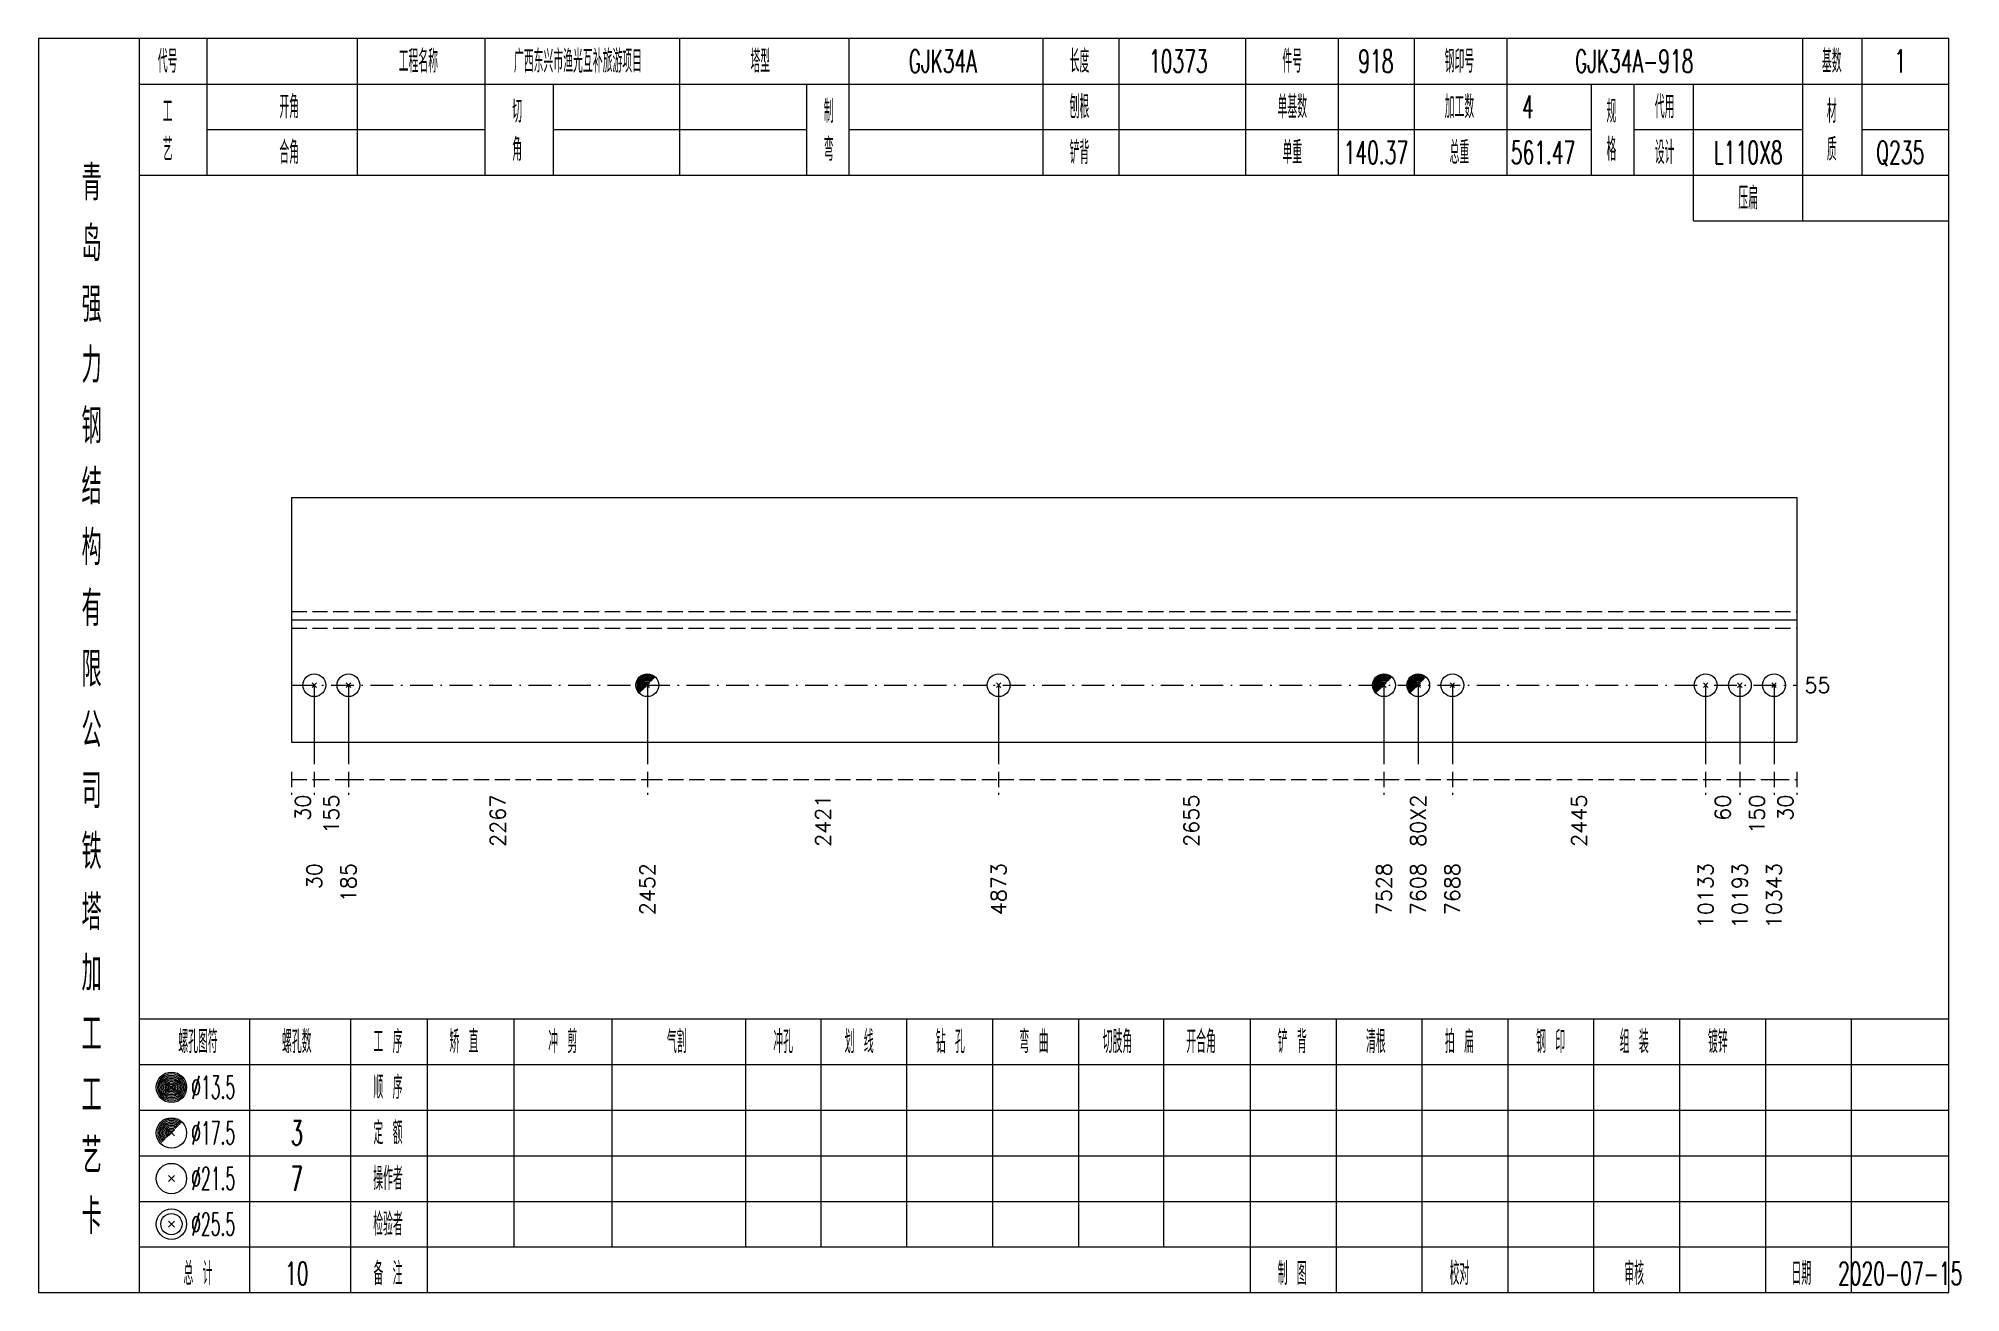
# Model space of a CAD drawing. Extents: x 0 to 2606, y -377 to 6479.
# Drawn here: x 261.4 to 514.3, y 2275 to 2440 of the extents above; entities that cross this region are included whole.
import ezdxf
from ezdxf.enums import TextEntityAlignment as Align

# ---------------------------------------------------------------- set-up
doc = ezdxf.new("R2010")
doc.units = 0
doc.header["$MEASUREMENT"] = 0
doc.linetypes.add('一点画线', pattern=[5.2, 3, -1, 0.2, -1])
doc.linetypes.add('虚线', pattern=[2.75, 2, -0.75])
doc.layers.get('0').update_dxf_attribs({"linetype": 'CONTINUOUS', "lineweight": 25})
doc.layers.add('1', color=7, linetype='CONTINUOUS', lineweight=25)
doc.layers.add('4', color=7, linetype='CONTINUOUS', lineweight=25)
doc.styles.get("Standard").update_dxf_attribs({"font": 'simplex.shx', "width": 0.7, "height": 3, "bigfont": 'gbhzfs.shx'})

msp = doc.modelspace()

# ---------------------------------------------------------------- texts
at = {"color": 7, "linetype": 'Continuous', "lineweight": 13}
msp.add_text('55', height=2, dxfattribs=at).set_placement((493.8, 2354.91), align=Align.MIDDLE_LEFT)
at = {"color": 8, "linetype": 'Continuous', "lineweight": 9}
for s, p in [('30', (296.2, 2340.5)), ('155', (299.95, 2340.5)), ('2267', (321.86, 2340.5)), ('2655', (413.12, 2340.5)), ('80X2', (442.97, 2340.5)), ('2445', (464.13, 2340.5)), ('60', (483.05, 2340.5)), ('150', (487.55, 2340.5)), ('30', (491.3, 2340.5)), ('2421', (364.65, 2340.5))]:
    msp.add_text(s, height=2, rotation=90, dxfattribs=at).set_placement(p, align=Align.MIDDLE_RIGHT)
at = {"layer": '1', "color": 7, "linetype": 'Continuous', "lineweight": 13}
for s, p in [('30', (297.7, 2331.5)), ('185', (302.2, 2331.5)), ('2452', (341.53, 2331.5)), ('4873', (387.76, 2331.5)), ('7528', (438.47, 2331.5)), ('7608', (442.97, 2331.5)), ('7688', (447.47, 2331.5)), ('10133', (480.8, 2331.5)), ('10193', (485.3, 2331.5)), ('10343', (489.8, 2331.5))]:
    msp.add_text(s, height=2, rotation=90, dxfattribs=at).set_placement(p, align=Align.MIDDLE_RIGHT)
at = {"layer": '4', "color": 1, "linetype": 'Continuous', "lineweight": 13}
for s, height, width, p in [('代号', 3, 0.6, (278.4, 2437)), ('工程名称', 3, 0.6, (311.4, 2437)), ('广西东兴市渔光互补旅游项目', 3, 0.6, (332.4, 2437)), ('塔型', 3, 0.6, (356.4, 2437)), ('GJK34A', 3, 0.6, (380.4, 2437)), ('长度', 3, 0.6, (398.4, 2437)), ('10373', 3, 0.6, (411.4, 2437)), ('件号', 3, 0.6, (426.4, 2437)), ('918', 3, 0.6, (437.4, 2437)), ('钢印号', 3, 0.6, (448.4, 2437)), ('GJK34A-918', 3, 0.6, (471.4, 2437)), ('基数', 3, 0.6, (497.4, 2437)), ('1', 3, 0.6, (506.4, 2437)), ('工', 3, 0.6, (278.4, 2430.4)), ('开角', 3, 0.6, (294.4, 2431)), ('切', 3, 0.6, (324.4, 2430.4)), ('制', 3, 0.6, (365.4, 2430.4)), ('刨根', 3, 0.6, (398.4, 2431)), ('单基数', 3, 0.6, (426.4, 2431)), ('加工数', 3, 0.6, (448.4, 2431)), ('4', 3, 0.6, (457.4, 2431)), ('规', 3, 0.6, (468.4, 2430.4)), ('代用', 3, 0.6, (475.4, 2431)), ('材', 3, 0.6, (497.4, 2430.4)), ('艺', 3, 0.6, (278.4, 2425.4)), ('合角', 3, 0.6, (294.4, 2425)), ('角', 3, 0.6, (324.4, 2425.4)), ('弯', 3, 0.6, (365.4, 2425.4)), ('铲背', 3, 0.6, (398.4, 2425)), ('单重', 3, 0.6, (426.4, 2425)), ('140.37', 3, 0.6, (437.4, 2425)), ('总重', 3, 0.6, (448.4, 2425)), ('561.47', 3, 0.6, (459.4, 2425)), ('格', 3, 0.6, (468.4, 2425.4)), ('设计', 3, 0.6, (475.4, 2425)), ('L110X8', 3, 0.6, (486.4, 2425)), ('质', 3, 0.6, (497.4, 2425.4)), ('Q235', 3, 0.6, (506.4, 2425)), ('青', 4.6, 0.8, (268.4, 2421)), ('压扁', 3, 0.6, (486.4, 2419)), ('岛', 4.6, 0.8, (268.4, 2413)), ('强', 4.6, 0.8, (268.4, 2405)), ('力', 4.6, 0.8, (268.4, 2397)), ('钢', 4.6, 0.8, (268.4, 2389)), ('结', 4.6, 0.8, (268.4, 2381)), ('构', 4.6, 0.8, (268.4, 2373)), ('有', 4.6, 0.8, (268.4, 2365)), ('限', 4.6, 0.8, (268.4, 2357)), ('公', 4.6, 0.8, (268.4, 2349)), ('司', 4.6, 0.8, (268.4, 2341)), ('铁', 4.6, 0.8, (268.4, 2333)), ('塔', 4.6, 0.8, (268.4, 2325)), ('加', 4.6, 0.8, (268.4, 2317)), ('工', 4.6, 0.8, (268.4, 2309)), ('螺孔图符', 3, 0.6, (282.4, 2308)), ('螺孔数', 3, 0.6, (295.4, 2308)), ('工 序', 3, 0.6, (307.4, 2308)), ('矫 直', 3, 0.6, (317.4, 2308)), ('冲 剪', 3, 0.6, (330.4, 2308)), ('气割', 3, 0.6, (345.4, 2308)), ('冲孔', 3, 0.6, (359.4, 2308)), ('划 线', 3, 0.6, (369.4, 2308)), ('钻 孔', 3, 0.6, (381.4, 2308)), ('弯 曲', 3, 0.6, (392.4, 2308)), ('切肢角', 3, 0.6, (403.4, 2308)), ('开合角', 3, 0.6, (414.4, 2308)), ('铲 背', 3, 0.6, (426.4, 2308)), ('清根', 3, 0.6, (437.4, 2308)), ('拍 扁', 3, 0.6, (448.4, 2308)), ('钢 印', 3, 0.6, (460.4, 2308)), ('组 装', 3, 0.6, (471.4, 2308)), ('镀锌', 3, 0.6, (482.4, 2308)), ('工', 4.6, 0.8, (268.4, 2301)), ('%%C13.5', 3, 0.5, (284.4, 2302)), ('顺 序', 3, 0.6, (307.4, 2302)), ('%%C17.5', 3, 0.5, (284.4, 2296)), ('3', 3.2, 0.6, (295.4, 2296)), ('定 额', 3, 0.6, (307.4, 2296)), ('艺', 4.6, 0.8, (268.4, 2293)), ('操作者', 3, 0.6, (307.4, 2290)), ('%%C21.5', 3, 0.5, (284.4, 2290)), ('7', 3.2, 0.6, (295.4, 2290)), ('卡', 4.6, 0.8, (268.4, 2285)), ('%%C25.5', 3, 0.5, (284.4, 2284)), ('检验者', 3, 0.6, (307.4, 2284)), ('总 计', 3, 0.6, (282.4, 2277.5)), ('备 注', 3, 0.6, (307.4, 2277.5)), ('制 图', 3, 0.6, (426.4, 2277.5)), ('校对', 3, 0.6, (448.4, 2277.5)), ('审核', 3, 0.6, (471.4, 2277.5)), ('日期', 3, 0.6, (493.4, 2277.5)), ('10', 3, 0.6, (295.4, 2277.5)), ('2020-07-15', 3, 0.6, (506.4, 2277.5))]:
    msp.add_text(s, height=height, dxfattribs=dict(at, width=width)).set_placement(p, align=Align.MIDDLE_CENTER)

# ---------------------------------------------------------------- linework, layer by layer
at = {"color": 7, "linetype": 'Continuous', "lineweight": 18}
for p, q in [((294.7, 2379.59), (294.7, 2347.41)), ((294.7, 2379.59), (492.8, 2379.59)), ((492.8, 2379.59), (492.8, 2347.41)), ((294.7, 2363.5), (492.8, 2363.5))]:
    msp.add_line(p, q, dxfattribs=at)
at = {"color": 1, "linetype": '虚线', "lineweight": 18}
for p, q in [((294.7, 2364.59), (492.8, 2364.59)), ((294.7, 2362.41), (492.8, 2362.41))]:
    msp.add_line(p, q, dxfattribs=at)
at = {"color": 3, "linetype": '一点画线', "lineweight": 13}
msp.add_line((294.7, 2354.91), (492.8, 2354.91), dxfattribs=at)
at = {"color": 7, "linetype": 'Continuous', "lineweight": 13}
for p, q in [((297.7, 2354.91), (297.7, 2344.5)), ((302.2, 2354.91), (302.2, 2344.5)), ((341.53, 2354.91), (341.53, 2344.5)), ((387.76, 2354.91), (387.76, 2344.5)), ((438.47, 2354.91), (438.47, 2344.5)), ((442.97, 2354.91), (442.97, 2344.5)), ((447.47, 2354.91), (447.47, 2344.5)), ((480.8, 2354.91), (480.8, 2344.5)), ((485.3, 2354.91), (485.3, 2344.5)), ((489.8, 2354.91), (489.8, 2344.5))]:
    msp.add_line(p, q, dxfattribs=at)
at = {"color": 8, "linetype": '虚线', "lineweight": 9}
for p, q in [((294.7, 2343.5), (294.7, 2340.5)), ((294.7, 2342.5), (297.7, 2342.5)), ((297.7, 2343.5), (297.7, 2340.5)), ((297.7, 2343.5), (297.7, 2340.5)), ((297.7, 2342.5), (302.2, 2342.5)), ((302.2, 2343.5), (302.2, 2340.5)), ((302.2, 2343.5), (302.2, 2340.5)), ((302.2, 2342.5), (341.53, 2342.5)), ((341.53, 2343.5), (341.53, 2340.5)), ((341.53, 2343.5), (341.53, 2340.5)), ((341.53, 2342.5), (387.76, 2342.5)), ((387.76, 2343.5), (387.76, 2340.5)), ((387.76, 2343.5), (387.76, 2340.5)), ((387.76, 2342.5), (438.47, 2342.5)), ((438.47, 2343.5), (438.47, 2340.5)), ((438.47, 2343.5), (438.47, 2340.5)), ((438.47, 2342.5), (447.47, 2342.5)), ((447.47, 2343.5), (447.47, 2340.5)), ((447.47, 2343.5), (447.47, 2340.5)), ((447.47, 2342.5), (480.8, 2342.5)), ((480.8, 2343.5), (480.8, 2340.5)), ((480.8, 2343.5), (480.8, 2340.5)), ((480.8, 2342.5), (485.3, 2342.5)), ((485.3, 2343.5), (485.3, 2340.5)), ((485.3, 2343.5), (485.3, 2340.5)), ((485.3, 2342.5), (489.8, 2342.5)), ((489.8, 2343.5), (489.8, 2340.5)), ((489.8, 2343.5), (489.8, 2340.5)), ((489.8, 2342.5), (492.8, 2342.5)), ((492.8, 2343.5), (492.8, 2340.5))]:
    msp.add_line(p, q, dxfattribs=at)
at = {"layer": '1', "color": 7, "linetype": 'Continuous', "lineweight": 13}
for p, q in [((297.4, 2354.61), (298, 2355.21)), ((298, 2354.61), (297.4, 2355.21)), ((301.9, 2354.61), (302.5, 2355.21)), ((302.5, 2354.61), (301.9, 2355.21)), ((387.46, 2354.61), (388.06, 2355.21)), ((388.06, 2354.61), (387.46, 2355.21)), ((447.17, 2354.61), (447.77, 2355.21)), ((447.77, 2354.61), (447.17, 2355.21)), ((480.5, 2354.61), (481.1, 2355.21)), ((481.1, 2354.61), (480.5, 2355.21)), ((485, 2354.61), (485.6, 2355.21)), ((485.6, 2354.61), (485, 2355.21)), ((489.5, 2354.61), (490.1, 2355.21)), ((490.1, 2354.61), (489.5, 2355.21))]:
    msp.add_line(p, q, dxfattribs=at)
at = {"layer": '1', "color": 7, "linetype": 'Continuous', "lineweight": 0}
for p, q in [((341.23, 2354.61), (341.83, 2355.21)), ((341.23, 2355.21), (341.83, 2354.61)), ((438.17, 2354.61), (438.77, 2355.21)), ((438.17, 2355.21), (438.77, 2354.61)), ((442.67, 2354.61), (443.27, 2355.21)), ((442.67, 2355.21), (443.27, 2354.61))]:
    msp.add_line(p, q, dxfattribs=at)
at = {"layer": '1', "color": 7, "linetype": 'Continuous', "lineweight": 18}
msp.add_line((294.7, 2347.41), (492.8, 2347.41), dxfattribs=at)
at = {"layer": '1', "color": 7, "linetype": 'Continuous', "lineweight": 13}
for centre in [(297.7, 2354.91), (302.2, 2354.91), (341.53, 2354.91), (387.76, 2354.91), (438.47, 2354.91), (442.97, 2354.91), (447.47, 2354.91), (480.8, 2354.91), (485.3, 2354.91), (489.8, 2354.91)]:
    msp.add_circle(centre, 1.5, dxfattribs=at)
for centre, radius in [((341.53, 2354.91), 1.35), ((341.53, 2354.91), 1.2), ((341.53, 2354.91), 1.05), ((341.53, 2354.91), 0.9), ((341.53, 2354.91), 0.75), ((341.53, 2354.91), 0.6), ((341.53, 2354.91), 0.45), ((341.53, 2354.91), 0.3), ((341.53, 2354.91), 0.15), ((438.47, 2354.91), 1.35), ((438.47, 2354.91), 1.2), ((438.47, 2354.91), 1.05), ((438.47, 2354.91), 0.9), ((438.47, 2354.91), 0.75), ((438.47, 2354.91), 0.6), ((438.47, 2354.91), 0.45), ((438.47, 2354.91), 0.3), ((438.47, 2354.91), 0.15), ((442.97, 2354.91), 1.35), ((442.97, 2354.91), 1.2), ((442.97, 2354.91), 1.05), ((442.97, 2354.91), 0.9), ((442.97, 2354.91), 0.75), ((442.97, 2354.91), 0.6), ((442.97, 2354.91), 0.45), ((442.97, 2354.91), 0.3), ((442.97, 2354.91), 0.15)]:
    msp.add_arc(centre, radius, 45, 225, dxfattribs=at)
at = {"layer": '4', "color": 1, "linetype": 'Continuous', "lineweight": 18}
for p, q in [((274.7, 2275), (274.7, 2440)), ((283.6, 2422), (283.6, 2440)), ((303.4, 2422), (303.4, 2440)), ((320.2, 2422), (320.2, 2440)), ((345.8, 2422), (345.8, 2440)), ((368.1, 2422), (368.1, 2440)), ((393.6, 2422), (393.6, 2440)), ((403.6, 2422), (403.6, 2440)), ((420.3, 2422), (420.3, 2440)), ((432.5, 2422), (432.5, 2440)), ((442.5, 2422), (442.5, 2440)), ((454.7, 2422), (454.7, 2440)), ((493.6, 2416), (493.6, 2440)), ((501.4, 2422), (501.4, 2440)), ((274.7, 2434), (512.8, 2434)), ((329.2, 2422), (329.2, 2434)), ((362.5, 2422), (362.5, 2434)), ((465.8, 2422), (465.8, 2434)), ((471.4, 2422), (471.4, 2434)), ((479.2, 2416), (479.2, 2434)), ((283.6, 2428), (320.2, 2428)), ((329.2, 2428), (362.5, 2428)), ((368.1, 2428), (465.8, 2428)), ((471.4, 2428), (493.6, 2428)), ((501.4, 2428), (512.8, 2428)), ((274.7, 2422), (512.8, 2422)), ((479.2, 2416), (512.8, 2416)), ((274.7, 2311), (512.8, 2311)), ((289.2, 2275), (289.2, 2311)), ((302.5, 2275), (302.5, 2311)), ((312.6, 2275), (312.6, 2311)), ((324, 2281), (324, 2311)), ((336.9, 2281), (336.9, 2311)), ((354.5, 2281), (354.5, 2311)), ((364.4, 2281), (364.4, 2311)), ((375.7, 2281), (375.7, 2311)), ((387, 2281), (387, 2311)), ((398.3, 2281), (398.3, 2311)), ((409.5, 2281), (409.5, 2311)), ((420.9, 2281), (420.9, 2311)), ((432.2, 2281), (432.2, 2311)), ((443.5, 2281), (443.5, 2311)), ((454.8, 2281), (454.8, 2311)), ((466.1, 2281), (466.1, 2311)), ((477.4, 2281), (477.4, 2311)), ((488.7, 2281), (488.7, 2311)), ((500, 2281), (500, 2311)), ((274.7, 2305), (512.8, 2305)), ((274.7, 2299), (512.8, 2299)), ((274.7, 2293), (512.8, 2293)), ((274.7, 2287), (512.8, 2287)), ((274.7, 2281), (512.8, 2281)), ((420.9, 2275), (420.9, 2281)), ((432.2, 2275), (432.2, 2281)), ((443.5, 2275), (443.5, 2281)), ((454.8, 2275), (454.8, 2281)), ((466.1, 2275), (466.1, 2281)), ((477.4, 2275), (477.4, 2281)), ((488.7, 2275), (488.7, 2281)), ((500, 2275), (500, 2281))]:
    msp.add_line(p, q, dxfattribs=at)
at = {"layer": '4', "color": 7, "linetype": 'Continuous', "lineweight": 13}
for p, q in [((278.7, 2301.8), (279.1, 2302.2)), ((279.1, 2301.8), (278.7, 2302.2)), ((278.5, 2289.6), (279.3, 2290.4)), ((279.3, 2289.6), (278.5, 2290.4)), ((278.5, 2283.6), (279.3, 2284.4)), ((279.3, 2283.6), (278.5, 2284.4))]:
    msp.add_line(p, q, dxfattribs=at)
at = {"layer": '4', "color": 7, "linetype": 'Continuous', "lineweight": 0}
for p, q in [((278.5, 2295.6), (279.3, 2296.4)), ((278.5, 2296.4), (279.3, 2295.6))]:
    msp.add_line(p, q, dxfattribs=at)
at = {"layer": '4', "color": 1, "linetype": 'Continuous', "lineweight": 18}
msp.add_lwpolyline([(261.4, 2440), (261.4, 2275), (512.8, 2275), (512.8, 2440)], close=True, dxfattribs=at)
at = {"layer": '4', "color": 7, "linetype": 'Continuous', "lineweight": 13}
for centre, radius in [((278.9, 2302), 2), ((278.9, 2302), 1.8), ((278.9, 2302), 1.6), ((278.9, 2302), 1.4), ((278.9, 2302), 1.2), ((278.9, 2302), 1), ((278.9, 2302), 0.8), ((278.9, 2302), 0.6), ((278.9, 2302), 0.4), ((278.9, 2302), 0.2), ((278.9, 2296), 2), ((278.9, 2290), 2), ((278.9, 2284), 2), ((278.9, 2284), 1.4)]:
    msp.add_circle(centre, radius, dxfattribs=at)
for radius in [1.8, 1.6, 1.4, 1.2, 1, 0.8, 0.6, 0.4, 0.2]:
    msp.add_arc((278.9, 2296), radius, 45, 225, dxfattribs=at)

msp.set_redraw_order([(e.dxf.handle, doc.entitydb.next_handle()) for e in msp.query("TEXT MTEXT ATTDEF DIMENSION ARC_DIMENSION")])  # texts and dimensions are drawn at this point

doc.saveas('drawing.dxf')
